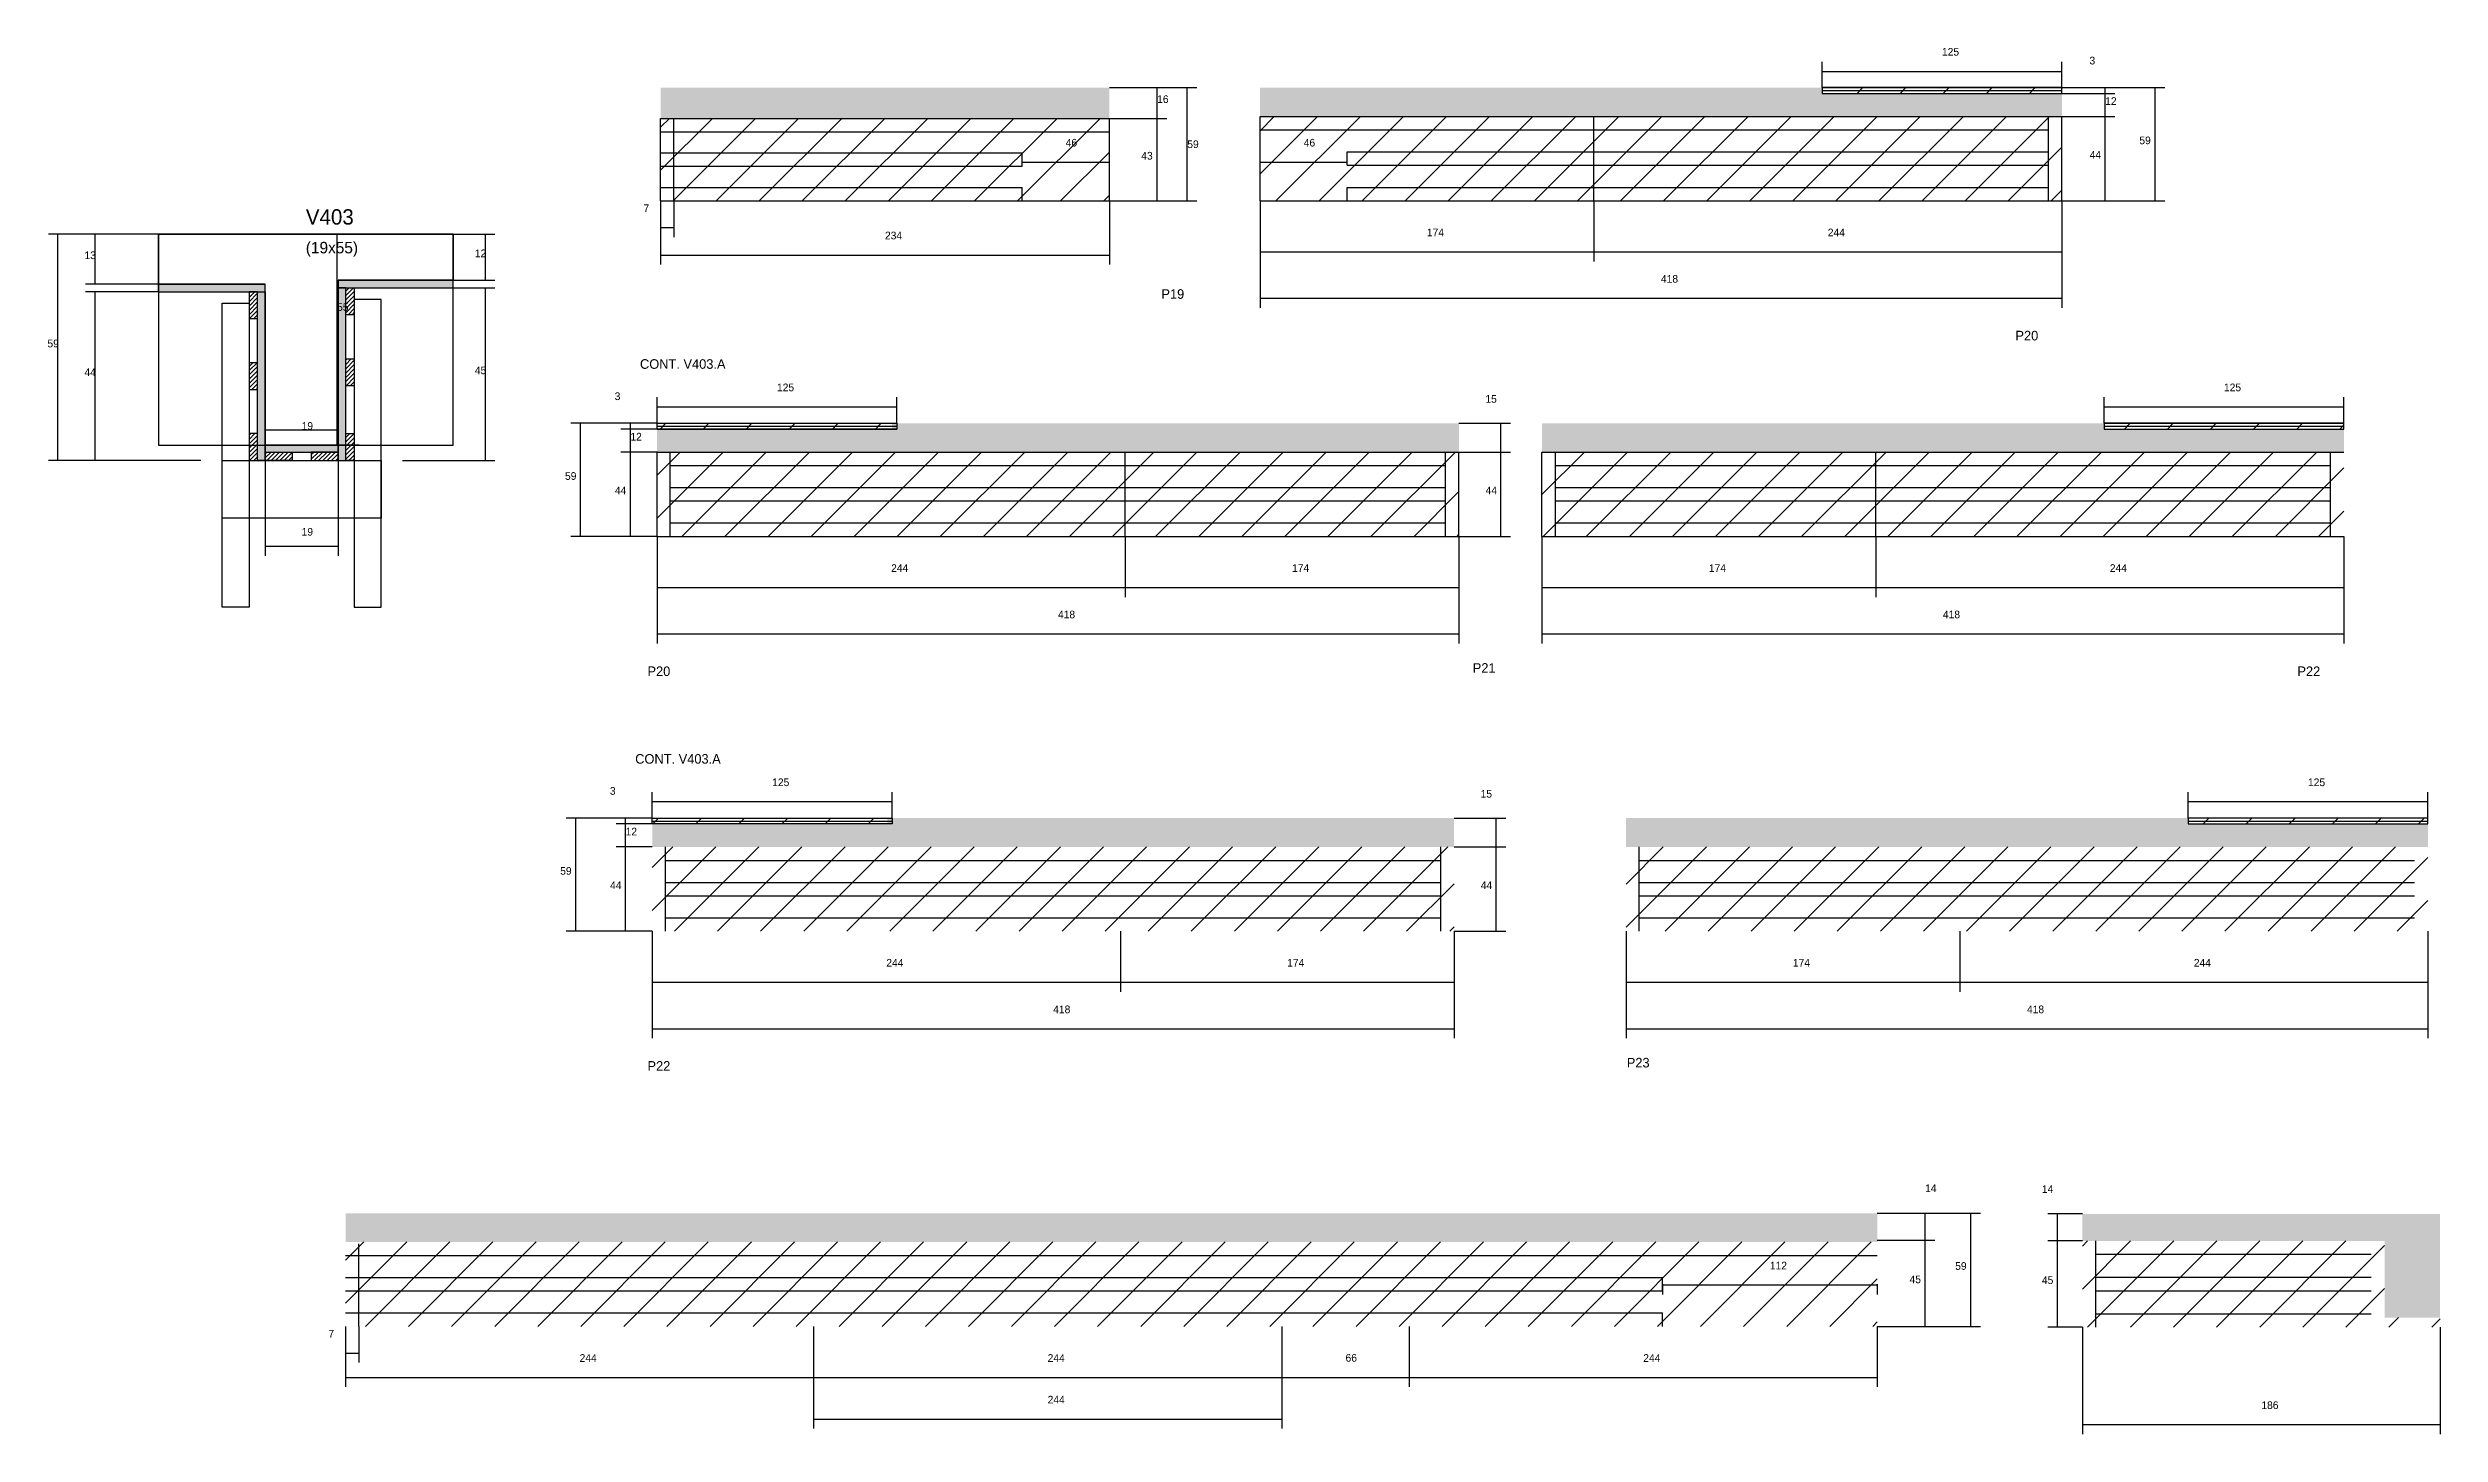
# Model space of a CAD drawing. Header units: metres. Extents: x 4852 to 7616, y 4468 to 5837.
# Drawn here: x 6369 to 7616, y 5109 to 5832 of the extents above; entities that cross this region are included whole.
import ezdxf

# ---------------------------------------------------------------- set-up
doc = ezdxf.new("R2010")
doc.units = ezdxf.units.M
for name, color, linetype in [('CONCRETO', 251, 'Continuous'), ('COTA', 4, 'Continuous'), ('Cota Seção (2x)', 4, 'Continuous'), ('Hachura', 253, 'Continuous'), ('Madeira', 126, 'Continuous'), ('NOMENCLATURA', 7, 'Continuous'), ('Painéis', 200, 'Continuous'), ('REAPROVEITAMENTO', 251, 'Continuous'), ('SARR_2.2x7', 40, 'Continuous'), ('SARR_3.5x7', 81, 'Continuous'), ('SARR_EDITAR', 141, 'Continuous'), ('Texto Seção', 7, 'Continuous')]:
    doc.layers.add(name, color=color, linetype=linetype)

msp = doc.modelspace()

# ---------------------------------------------------------------- texts
at = {"layer": 'COTA'}
for s, p in [('125', (7356.8, 5828.1)), ('3', (7433.7, 5823.5)), ('16', (6947.7, 5803.4)), ('12', (7441.9, 5802.4)), ('46', (6900, 5780.7)), ('43', (6939.4, 5773.9)), ('59', (6963.4, 5779.9)), ('46', (7024.1, 5780.7)), ('44', (7433.8, 5774.4)), ('59', (7459.7, 5781.9)), ('7', (6679.9, 5746.5)), ('174', (7088.3, 5733.9)), ('244', (7297.3, 5733.9)), ('13', (6388.5, 5722)), ('12', (6592, 5723)), ('234', (6805.8, 5732.3)), ('418', (7210.3, 5709.7)), ('59', (6369.2, 5676)), ('44', (6388.5, 5661)), ('45', (6592, 5662)), ('3', (6664.9, 5648.5)), ('125', (6749.5, 5653.1)), ('15', (7118.8, 5647.1)), ('125', (7503.8, 5653.1)), ('12', (6673.1, 5627.4)), ('59', (6639, 5606.9)), ('44', (6665, 5599.4)), ('44', (7118.9, 5599.4)), ('19', (6501.7, 5577.8)), ('244', (6809, 5558.9)), ('174', (7018, 5558.9)), ('174', (7235.3, 5558.9)), ('244', (7444.3, 5558.9)), ('418', (6896, 5534.7)), ('418', (7357.3, 5534.7)), ('125', (6747, 5447.2)), ('125', (7547.6, 5447.2)), ('3', (6662.4, 5442.7)), ('15', (7116.3, 5441.2)), ('12', (6670.6, 5421.5)), ('59', (6636.5, 5401)), ('44', (6662.5, 5393.5)), ('44', (7116.4, 5393.5)), ('244', (6806.5, 5353.1)), ('174', (7015.5, 5353.1)), ('174', (7279.1, 5353.1)), ('244', (7488.1, 5353.1)), ('418', (6893.5, 5328.8)), ('418', (7401.1, 5328.8)), ('14', (7348, 5235.5)), ('14', (7408.9, 5235.1)), ('112', (7267.1, 5195.2)), ('45', (7339.9, 5188)), ('59', (7363.7, 5195)), ('45', (7408.9, 5187.6)), ('7', (6515.7, 5159.7)), ('244', (6646.6, 5147)), ('244', (6890.6, 5147)), ('66', (7045.9, 5147.1)), ('244', (7201.1, 5147)), ('244', (6890.6, 5125.3)), ('186', (7523.3, 5122.4))]:
    msp.add_text(s, height=4, dxfattribs=at).set_placement(p)
at = {"layer": 'Cota Seção (2x)'}
for s, p in [('55', (6520.2, 5695)), ('19', (6501.7, 5633))]:
    msp.add_text(s, height=4, dxfattribs=at).set_placement(p)
at = {"layer": 'NOMENCLATURA'}
for s, p in [('P19', (6949.9, 5701.3)), ('P20', (7395.1, 5679.6)), ('P20', (6682, 5504.6)), ('P21', (7112.2, 5506.3)), ('P22', (7542.1, 5504.6)), ('P22', (6682, 5298.8)), ('P23', (7192.5, 5300.5))]:
    msp.add_text(s, height=5, dxfattribs=at).set_placement(p)
at = {"layer": 'Texto Seção'}
for s, height, p in [('V403', 8, (6503.9, 5740)), ('(19x55)', 6, (6503.9, 5725)), ('CONT. V403.A', 5, (6678.1, 5664.8)), ('CONT. V403.A', 5, (6675.6, 5458.9))]:
    msp.add_text(s, height=height, dxfattribs=at).set_placement(p)

# ---------------------------------------------------------------- hatches: boundary and pattern name
at = {"layer": 'COTA'}
h = msp.add_hatch(dxfattribs=at)
h.set_pattern_fill('AR-CONC', scale=0.03)
h.paths.add_polyline_path([(6922.8, 5795.4), (6922.8, 5811.4), (6922.8, 5811.4), (6688.8, 5811.4), (6688.8, 5811.4), (6688.8, 5795.4), (6688.8, 5795.4), (6922.8, 5795.4)])
h = msp.add_hatch(dxfattribs=at)
h.set_pattern_fill('AR-CONC', scale=0.03)
h.paths.add_polyline_path([(7001.3, 5811.4), (7001.3, 5796.4), (7001.3, 5796.4), (7419.3, 5796.4), (7419.3, 5796.4), (7419.3, 5808.4), (7419.3, 5808.4), (7294.3, 5808.4), (7294.3, 5808.4), (7294.3, 5811.4), (7294.3, 5811.4), (7001.3, 5811.4)])
h = msp.add_hatch(dxfattribs=at)
h.set_pattern_fill('AR-CONC', scale=0.03)
h.paths.add_polyline_path([(7105, 5621.4), (7105, 5636.4), (7105, 5636.4), (6809.5, 5636.4), (6809.5, 5636.4), (6809.5, 5633.4), (6809.5, 5633.4), (6687, 5633.4), (6687, 5633.4), (6687, 5621.4), (6687, 5621.4), (7105, 5621.4)])
h = msp.add_hatch(dxfattribs=at)
h.set_pattern_fill('AR-CONC', scale=0.03)
h.paths.add_polyline_path([(7148.3, 5636.4), (7148.3, 5621.4), (7148.3, 5621.4), (7566.3, 5621.4), (7566.3, 5621.4), (7566.3, 5633.4), (7566.3, 5633.4), (7441.3, 5633.4), (7441.3, 5633.4), (7441.3, 5636.4), (7441.3, 5636.4), (7148.3, 5636.4)])
h = msp.add_hatch(dxfattribs=at)
h.set_pattern_fill('AR-CONC', scale=0.03)
h.paths.add_polyline_path([(7102.5, 5415.5), (7102.5, 5430.5), (7102.5, 5430.5), (6807, 5430.5), (6807, 5430.5), (6807, 5427.5), (6807, 5427.5), (6684.5, 5427.5), (6684.5, 5427.5), (6684.5, 5415.5), (6684.5, 5415.5), (7102.5, 5415.5)])
h = msp.add_hatch(dxfattribs=at)
h.set_pattern_fill('AR-CONC', scale=0.03)
h.paths.add_polyline_path([(7192.1, 5430.5), (7192.1, 5415.5), (7192.1, 5415.5), (7610.1, 5415.5), (7610.1, 5415.5), (7610.1, 5427.5), (7610.1, 5427.5), (7485.1, 5427.5), (7485.1, 5427.5), (7485.1, 5430.5), (7485.1, 5430.5), (7192.1, 5430.5)])
h = msp.add_hatch(dxfattribs=at)
h.set_pattern_fill('AR-CONC', scale=0.03)
h.paths.add_polyline_path([(7323.1, 5209.5), (7323.1, 5224.5), (7323.1, 5224.5), (6524.6, 5224.5), (6524.6, 5224.5), (6524.6, 5209.5), (6524.6, 5209.5), (7323.1, 5209.5)])
h = msp.add_hatch(dxfattribs=at)
h.set_pattern_fill('AR-CONC', scale=0.03)
h.paths.add_polyline_path([(7430, 5224.1), (7430, 5210.1), (7430, 5210.1), (7587.5, 5210.1), (7587.5, 5210.1), (7587.5, 5170.1), (7587.5, 5170.1), (7616.5, 5170.1), (7616.5, 5170.1), (7616.5, 5224.1), (7616.5, 5224.1), (7430, 5224.1)])
at = {"layer": 'Hachura'}
h = msp.add_hatch(color=8, dxfattribs=at)
h.dxf.hatch_style = 1
h.paths.add_polyline_path([(6482.7, 5705), (6482.7, 5709), (6482.7, 5709), (6427.1, 5709), (6427.1, 5709), (6427.1, 5705), (6427.1, 5705), (6482.7, 5705)])
h = msp.add_hatch(dxfattribs=at)
h.set_pattern_fill('ANSI31', scale=0.5)
h.paths.add_polyline_path([(6474.3, 5691), (6478.7, 5691), (6478.7, 5691), (6478.7, 5705), (6478.7, 5705), (6474.3, 5705), (6474.3, 5705), (6474.3, 5691)])
h = msp.add_hatch(color=8, dxfattribs=at)
h.dxf.hatch_style = 1
h.paths.add_polyline_path([(6478.7, 5705), (6482.7, 5705), (6482.7, 5705), (6482.7, 5617), (6482.7, 5617), (6478.7, 5617), (6478.7, 5617), (6478.7, 5705)])
h = msp.add_hatch(color=8, dxfattribs=at)
h.dxf.hatch_style = 1
h.paths.add_polyline_path([(6580.7, 5707), (6580.7, 5711), (6580.7, 5711), (6520.7, 5711), (6520.7, 5711), (6520.7, 5707), (6520.7, 5707), (6580.7, 5707)])
h = msp.add_hatch(color=8, dxfattribs=at)
h.dxf.hatch_style = 1
h.paths.add_polyline_path([(6524.7, 5707), (6520.7, 5707), (6520.7, 5707), (6520.7, 5617), (6520.7, 5617), (6524.7, 5617), (6524.7, 5617), (6524.7, 5707)])
h = msp.add_hatch(dxfattribs=at)
h.set_pattern_fill('ANSI31', scale=0.5)
h.paths.add_polyline_path([(6529.1, 5693), (6524.7, 5693), (6524.7, 5693), (6524.7, 5707), (6524.7, 5707), (6529.1, 5707), (6529.1, 5707), (6529.1, 5693)])
h = msp.add_hatch(dxfattribs=at)
h.set_pattern_fill('ANSI31', scale=0.5)
h.paths.add_polyline_path([(6474.3, 5654), (6478.7, 5654), (6478.7, 5654), (6478.7, 5668), (6478.7, 5668), (6474.3, 5668), (6474.3, 5668), (6474.3, 5654)])
h = msp.add_hatch(dxfattribs=at)
h.set_pattern_fill('ANSI31', scale=0.5)
h.paths.add_polyline_path([(6529.1, 5656), (6524.7, 5656), (6524.7, 5656), (6524.7, 5670), (6524.7, 5670), (6529.1, 5670), (6529.1, 5670), (6529.1, 5656)])
h = msp.add_hatch(dxfattribs=at)
h.set_pattern_fill('ANSI31', scale=0.5)
h.paths.add_polyline_path([(6474.3, 5617), (6478.7, 5617), (6478.7, 5617), (6478.7, 5631), (6478.7, 5631), (6474.3, 5631), (6474.3, 5631), (6474.3, 5617)])
h = msp.add_hatch(color=8, dxfattribs=at)
h.dxf.hatch_style = 1
h.paths.add_polyline_path([(6520.7, 5621.4), (6520.7, 5625), (6520.7, 5625), (6482.7, 5625), (6482.7, 5625), (6482.7, 5621.4), (6482.7, 5621.4), (6520.7, 5621.4)])
h = msp.add_hatch(dxfattribs=at)
h.set_pattern_fill('ANSI31', scale=0.5)
h.paths.add_polyline_path([(6529.1, 5617), (6524.7, 5617), (6524.7, 5617), (6524.7, 5631), (6524.7, 5631), (6529.1, 5631), (6529.1, 5631), (6529.1, 5617)])
h = msp.add_hatch(dxfattribs=at)
h.set_pattern_fill('ANSI31', scale=0.5)
h.paths.add_polyline_path([(6482.7, 5617), (6482.7, 5621.4), (6482.7, 5621.4), (6496.7, 5621.4), (6496.7, 5621.4), (6496.7, 5617), (6496.7, 5617), (6482.7, 5617)])
h = msp.add_hatch(dxfattribs=at)
h.set_pattern_fill('ANSI31', scale=0.5)
h.paths.add_polyline_path([(6520.7, 5617), (6520.7, 5621.4), (6520.7, 5621.4), (6506.7, 5621.4), (6506.7, 5621.4), (6506.7, 5617), (6506.7, 5617), (6520.7, 5617)])
at = {"layer": 'REAPROVEITAMENTO'}
h = msp.add_hatch(dxfattribs=at)
h.set_pattern_fill('ANSI31', scale=5)
h.paths.add_polyline_path([(7294.3, 5808.4), (7294.3, 5811.4), (7294.3, 5811.4), (7419.3, 5811.4), (7419.3, 5811.4), (7419.3, 5808.4), (7419.3, 5808.4), (7294.3, 5808.4)])
h = msp.add_hatch(dxfattribs=at)
h.set_pattern_fill('ANSI31', scale=5)
h.paths.add_polyline_path([(6688.8, 5752.4), (6922.8, 5752.4), (6922.8, 5752.4), (6922.8, 5795.4), (6922.8, 5795.4), (6688.8, 5795.4), (6688.8, 5795.4), (6688.8, 5752.4)])
h = msp.add_hatch(dxfattribs=at)
h.set_pattern_fill('ANSI31', scale=5)
h.paths.add_polyline_path([(7001.3, 5796.4), (7001.3, 5752.4), (7001.3, 5752.4), (7419.3, 5752.4), (7419.3, 5752.4), (7419.3, 5796.4), (7419.3, 5796.4), (7001.3, 5796.4)])
h = msp.add_hatch(dxfattribs=at)
h.set_pattern_fill('ANSI31', scale=5)
h.paths.add_polyline_path([(6687, 5633.4), (6687, 5636.4), (6687, 5636.4), (6812, 5636.4), (6812, 5636.4), (6812, 5633.4), (6812, 5633.4), (6687, 5633.4)])
h = msp.add_hatch(dxfattribs=at)
h.set_pattern_fill('ANSI31', scale=5)
h.paths.add_polyline_path([(7441.3, 5633.4), (7441.3, 5636.4), (7441.3, 5636.4), (7566.3, 5636.4), (7566.3, 5636.4), (7566.3, 5633.4), (7566.3, 5633.4), (7441.3, 5633.4)])
h = msp.add_hatch(dxfattribs=at)
h.set_pattern_fill('ANSI31', scale=5)
h.paths.add_polyline_path([(6687, 5621.4), (6687, 5577.4), (6687, 5577.4), (7105, 5577.4), (7105, 5577.4), (7105, 5621.4), (7105, 5621.4), (6687, 5621.4)])
h = msp.add_hatch(dxfattribs=at)
h.set_pattern_fill('ANSI31', scale=5)
h.paths.add_polyline_path([(7148.3, 5621.4), (7148.3, 5577.4), (7148.3, 5577.4), (7566.3, 5577.4), (7566.3, 5577.4), (7566.3, 5621.4), (7566.3, 5621.4), (7148.3, 5621.4)])
h = msp.add_hatch(dxfattribs=at)
h.set_pattern_fill('ANSI31', scale=5)
h.paths.add_polyline_path([(6684.5, 5427.5), (6684.5, 5430.5), (6684.5, 5430.5), (6809.5, 5430.5), (6809.5, 5430.5), (6809.5, 5427.5), (6809.5, 5427.5), (6684.5, 5427.5)])
h = msp.add_hatch(dxfattribs=at)
h.set_pattern_fill('ANSI31', scale=5)
h.paths.add_polyline_path([(7485.1, 5427.5), (7485.1, 5430.5), (7485.1, 5430.5), (7610.1, 5430.5), (7610.1, 5430.5), (7610.1, 5427.5), (7610.1, 5427.5), (7485.1, 5427.5)])
h = msp.add_hatch(dxfattribs=at)
h.set_pattern_fill('ANSI31', scale=5)
h.paths.add_polyline_path([(7102.5, 5371.5), (7102.5, 5415.5), (7102.5, 5415.5), (6684.5, 5415.5), (6684.5, 5415.5), (6684.5, 5371.5), (6684.5, 5371.5), (7102.5, 5371.5)])
h = msp.add_hatch(dxfattribs=at)
h.set_pattern_fill('ANSI31', scale=5)
h.paths.add_polyline_path([(7192.1, 5415.5), (7192.1, 5371.5), (7192.1, 5371.5), (7610.1, 5371.5), (7610.1, 5371.5), (7610.1, 5415.5), (7610.1, 5415.5), (7192.1, 5415.5)])
h = msp.add_hatch(dxfattribs=at)
h.set_pattern_fill('ANSI31', scale=5)
h.paths.add_polyline_path([(6524.6, 5209.5), (6524.6, 5165.5), (6524.6, 5165.5), (7323.1, 5165.5), (7323.1, 5165.5), (7323.1, 5209.5), (7323.1, 5209.5), (6524.6, 5209.5)])
h = msp.add_hatch(dxfattribs=at)
h.set_pattern_fill('ANSI31', scale=5)
h.paths.add_polyline_path([(7587.5, 5170.1), (7587.5, 5210.1), (7587.5, 5210.1), (7430, 5210.1), (7430, 5210.1), (7430, 5165.1), (7430, 5165.1), (7616.5, 5165.1), (7616.5, 5165.1), (7616.5, 5170.1), (7616.5, 5170.1), (7587.5, 5170.1)])

# ---------------------------------------------------------------- linework, layer by layer
at = {"layer": 'CONCRETO'}
for points in [[(6427.1, 5709), (6427.1, 5735), (6580.7, 5735), (6580.7, 5711), (6520.7, 5711), (6520.7, 5625), (6482.7, 5625), (6482.7, 5709)], [(6427.1, 5625), (6580.7, 5625), (6580.7, 5735), (6427.1, 5735)]]:
    msp.add_lwpolyline(points, close=True, dxfattribs=at)
at = {"layer": 'COTA'}
for p, q in [((7294.3, 5811.4), (7294.3, 5824.9)), ((7419.3, 5811.4), (7419.3, 5824.9)), ((7294.3, 5819.9), (7419.3, 5819.9)), ((6922.8, 5811.4), (6952.7, 5811.4)), ((6922.8, 5811.4), (6968.4, 5811.4)), ((6947.7, 5795.4), (6947.7, 5811.4)), ((6963.4, 5752.4), (6963.4, 5811.4)), ((7419.3, 5811.4), (7446.9, 5811.4)), ((7419.3, 5811.4), (7472.9, 5811.4)), ((7419.3, 5808.4), (7446.9, 5808.4)), ((7419.3, 5808.4), (7446.9, 5808.4)), ((7441.9, 5808.4), (7441.9, 5811.4)), ((7441.9, 5796.4), (7441.9, 5808.4)), ((7467.9, 5752.4), (7467.9, 5811.4)), ((6922.8, 5795.4), (6952.7, 5795.4)), ((6922.8, 5795.4), (6952.7, 5795.4)), ((6947.7, 5752.4), (6947.7, 5795.4)), ((7419.3, 5796.4), (7446.9, 5796.4)), ((7419.3, 5796.4), (7446.9, 5796.4)), ((7441.9, 5752.4), (7441.9, 5796.4)), ((6877.3, 5771.7), (6877.3, 5777.6)), ((6922.8, 5771.7), (6922.8, 5777.6)), ((7001.3, 5771.7), (7001.3, 5777.6)), ((7046.8, 5771.7), (7046.8, 5777.6)), ((6877.3, 5772.6), (6922.8, 5772.6)), ((7001.3, 5772.6), (7046.8, 5772.6)), ((6688.7, 5752.4), (6688.7, 5733.5)), ((6688.8, 5752.4), (6688.8, 5719.1)), ((6695.7, 5752.4), (6695.7, 5733.5)), ((6922.8, 5752.4), (6922.8, 5719.1)), ((6922.8, 5752.4), (6952.7, 5752.4)), ((6922.8, 5752.4), (6968.4, 5752.4)), ((7001.3, 5752.4), (7001.3, 5720.8)), ((7001.3, 5752.4), (7001.3, 5696.6)), ((7175.3, 5752.4), (7175.3, 5720.8)), ((7175.3, 5752.4), (7175.3, 5720.8)), ((7419.3, 5752.4), (7419.3, 5720.8)), ((7419.3, 5752.4), (7419.3, 5696.6)), ((7419.3, 5752.4), (7446.9, 5752.4)), ((7419.3, 5752.4), (7472.9, 5752.4)), ((6688.7, 5738.5), (6695.7, 5738.5)), ((6427.1, 5735), (6369.7, 5735)), ((6374.7, 5617), (6374.7, 5735)), ((6427.1, 5735), (6389, 5735)), ((6394, 5709), (6394, 5735)), ((6580.7, 5735), (6602.5, 5735)), ((6597.5, 5711), (6597.5, 5735)), ((7001.3, 5725.8), (7175.3, 5725.8)), ((7175.3, 5725.8), (7419.3, 5725.8)), ((6688.8, 5724.1), (6922.8, 5724.1)), ((6427.1, 5709), (6389, 5709)), ((6427.1, 5705), (6389, 5705)), ((6394, 5617), (6394, 5705)), ((6580.7, 5711), (6602.5, 5711)), ((6580.7, 5707), (6602.5, 5707)), ((6597.5, 5617), (6597.5, 5707)), ((7001.3, 5701.6), (7419.3, 5701.6)), ((6687, 5636.4), (6687, 5650)), ((6812, 5636.4), (6812, 5650)), ((7441.3, 5636.4), (7441.3, 5650)), ((7566.3, 5636.4), (7566.3, 5650)), ((6687, 5645), (6812, 5645)), ((7441.3, 5645), (7566.3, 5645)), ((6687, 5636.4), (6642.1, 5636.4)), ((6647.1, 5577.4), (6647.1, 5636.4)), ((6687, 5636.4), (6668.1, 5636.4)), ((6687, 5633.4), (6668.1, 5633.4)), ((6687, 5633.4), (6668.1, 5633.4)), ((6673.1, 5633.4), (6673.1, 5636.4)), ((6673.1, 5621.4), (6673.1, 5633.4)), ((7105, 5636.4), (7131.9, 5636.4)), ((7126.9, 5621.4), (7126.9, 5636.4)), ((6449.1, 5617), (6369.7, 5617)), ((6449.1, 5617), (6389, 5617)), ((6482.7, 5617), (6482.7, 5567.3)), ((6520.7, 5617), (6520.7, 5567.3)), ((6554.3, 5617), (6602.5, 5617)), ((6687, 5621.4), (6668.1, 5621.4)), ((6687, 5621.4), (6668.1, 5621.4)), ((6673.1, 5577.4), (6673.1, 5621.4)), ((7105, 5621.4), (7131.9, 5621.4)), ((7105, 5621.4), (7131.9, 5621.4)), ((7126.9, 5577.4), (7126.9, 5621.4)), ((6687, 5577.4), (6642.1, 5577.4)), ((6687, 5577.4), (6668.1, 5577.4)), ((6687, 5577.4), (6687, 5545.8)), ((6687, 5577.4), (6687, 5521.6)), ((6931, 5577.4), (6931, 5545.8)), ((6931, 5577.4), (6931, 5545.8)), ((7105, 5577.4), (7105, 5545.8)), ((7105, 5577.4), (7105, 5521.6)), ((7105, 5577.4), (7131.9, 5577.4)), ((7148.3, 5577.4), (7148.3, 5545.8)), ((7148.3, 5577.4), (7148.3, 5521.6)), ((7322.3, 5577.4), (7322.3, 5545.8)), ((7322.3, 5577.4), (7322.3, 5545.8)), ((7566.3, 5577.4), (7566.3, 5545.8)), ((7566.3, 5577.4), (7566.3, 5521.6)), ((6482.7, 5572.3), (6520.7, 5572.3)), ((6687, 5550.8), (6931, 5550.8)), ((6931, 5550.8), (7105, 5550.8)), ((7148.3, 5550.8), (7322.3, 5550.8)), ((7322.3, 5550.8), (7566.3, 5550.8)), ((6687, 5526.6), (7105, 5526.6)), ((7148.3, 5526.6), (7566.3, 5526.6)), ((6684.5, 5430.5), (6684.5, 5444.1)), ((6684.5, 5439.1), (6809.5, 5439.1)), ((6809.5, 5430.5), (6809.5, 5444.1)), ((7485.1, 5430.5), (7485.1, 5444.1)), ((7485.1, 5439.1), (7610.1, 5439.1)), ((7610.1, 5430.5), (7610.1, 5444.1)), ((6684.5, 5430.5), (6639.6, 5430.5)), ((6644.6, 5371.5), (6644.6, 5430.5)), ((6684.5, 5430.5), (6665.6, 5430.5)), ((6684.5, 5427.5), (6665.6, 5427.5)), ((6684.5, 5427.5), (6665.6, 5427.5)), ((6670.6, 5427.5), (6670.6, 5430.5)), ((6670.6, 5415.5), (6670.6, 5427.5)), ((7102.5, 5430.5), (7129.4, 5430.5)), ((7124.4, 5415.5), (7124.4, 5430.5)), ((6684.5, 5415.5), (6665.6, 5415.5)), ((6684.5, 5415.5), (6665.6, 5415.5)), ((6670.6, 5371.5), (6670.6, 5415.5)), ((7102.5, 5415.5), (7129.4, 5415.5)), ((7102.5, 5415.5), (7129.4, 5415.5)), ((7124.4, 5371.5), (7124.4, 5415.5)), ((6684.5, 5371.5), (6639.6, 5371.5)), ((6684.5, 5371.5), (6665.6, 5371.5)), ((6684.5, 5371.5), (6684.5, 5340)), ((6684.5, 5371.5), (6684.5, 5315.7)), ((6928.5, 5371.5), (6928.5, 5340)), ((6928.5, 5371.5), (6928.5, 5340)), ((7102.5, 5371.5), (7102.5, 5340)), ((7102.5, 5371.5), (7102.5, 5315.7)), ((7102.5, 5371.5), (7129.4, 5371.5)), ((7192.1, 5371.5), (7192.1, 5340)), ((7192.1, 5371.5), (7192.1, 5315.7)), ((7366.1, 5371.5), (7366.1, 5340)), ((7366.1, 5371.5), (7366.1, 5340)), ((7610.1, 5371.5), (7610.1, 5340)), ((7610.1, 5371.5), (7610.1, 5315.7)), ((6684.5, 5345), (6928.5, 5345)), ((6928.5, 5345), (7102.5, 5345)), ((7192.1, 5345), (7366.1, 5345)), ((7366.1, 5345), (7610.1, 5345)), ((6684.5, 5320.7), (7102.5, 5320.7)), ((7192.1, 5320.7), (7610.1, 5320.7)), ((7323.1, 5224.5), (7353, 5224.5)), ((7323.1, 5224.5), (7376.9, 5224.5)), ((7348, 5210.5), (7348, 5224.5)), ((7371.9, 5165.5), (7371.9, 5224.5)), ((7430, 5224.1), (7412, 5224.1)), ((7417, 5210.1), (7417, 5224.1)), ((7323.1, 5210.5), (7353, 5210.5)), ((7323.1, 5210.5), (7353, 5210.5)), ((7348, 5165.5), (7348, 5210.5)), ((7430, 5210.1), (7412, 5210.1)), ((7430, 5210.1), (7412, 5210.1)), ((7417, 5165.1), (7417, 5210.1)), ((7211.1, 5187.5), (7211.1, 5182.1)), ((7211.1, 5187.1), (7323.1, 5187.1)), ((7323.1, 5187.5), (7323.1, 5182.1)), ((6524.6, 5165.5), (6524.6, 5133.9)), ((6524.6, 5165.5), (6524.6, 5146.6)), ((6531.6, 5165.5), (6531.6, 5146.6)), ((6768.6, 5165.5), (6768.6, 5133.9)), ((6768.6, 5165.5), (6768.6, 5112.2)), ((6768.6, 5165.5), (6768.6, 5133.9)), ((7012.6, 5165.5), (7012.6, 5112.2)), ((7012.6, 5165.5), (7012.6, 5133.9)), ((7012.6, 5165.5), (7012.6, 5133.9)), ((7079.1, 5165.5), (7079.1, 5133.9)), ((7079.1, 5165.5), (7079.1, 5133.9)), ((7323.1, 5165.5), (7323.1, 5133.9)), ((7323.1, 5165.5), (7353, 5165.5)), ((7323.1, 5165.5), (7376.9, 5165.5)), ((7430, 5165.1), (7412, 5165.1)), ((7430, 5165.1), (7430, 5109.3)), ((7616.5, 5165.1), (7616.5, 5109.3)), ((6524.6, 5151.6), (6531.6, 5151.6)), ((6524.6, 5138.9), (6768.6, 5138.9)), ((6768.6, 5138.9), (7012.6, 5138.9)), ((7012.6, 5138.9), (7079.1, 5138.9)), ((7079.1, 5138.9), (7323.1, 5138.9)), ((6768.6, 5117.2), (7012.6, 5117.2)), ((7430, 5114.3), (7616.5, 5114.3))]:
    msp.add_line(p, q, dxfattribs=at)
at = {"layer": 'Cota Seção (2x)'}
for p, q in [((6531.7, 5735), (6515.2, 5735)), ((6520.2, 5625), (6520.2, 5735)), ((6482.7, 5617), (6482.7, 5638)), ((6520.7, 5617), (6520.7, 5638)), ((6482.7, 5633), (6520.7, 5633)), ((6531.7, 5625), (6515.2, 5625))]:
    msp.add_line(p, q, dxfattribs=at)
at = {"layer": 'Madeira'}
for points in [[(6474.3, 5691), (6478.7, 5691), (6478.7, 5705), (6474.3, 5705)], [(6529.1, 5693), (6524.7, 5693), (6524.7, 5707), (6529.1, 5707)], [(6474.3, 5654), (6478.7, 5654), (6478.7, 5668), (6474.3, 5668)], [(6529.1, 5656), (6524.7, 5656), (6524.7, 5670), (6529.1, 5670)], [(6474.3, 5617), (6478.7, 5617), (6478.7, 5631), (6474.3, 5631)], [(6529.1, 5617), (6524.7, 5617), (6524.7, 5631), (6529.1, 5631)], [(6482.7, 5617), (6482.7, 5621.4), (6496.7, 5621.4), (6496.7, 5617)], [(6520.7, 5617), (6520.7, 5621.4), (6506.7, 5621.4), (6506.7, 5617)]]:
    msp.add_lwpolyline(points, close=True, dxfattribs=at)
at = {"layer": 'Painéis'}
for p, q in [((7294.3, 5811.4), (7419.3, 5811.4)), ((7294.3, 5808.4), (7419.3, 5808.4)), ((6688.8, 5795.4), (6922.8, 5795.4)), ((6688.8, 5752.4), (6688.8, 5795.4)), ((6922.8, 5752.4), (6922.8, 5795.4)), ((7001.3, 5796.4), (7419.3, 5796.4)), ((7001.3, 5752.4), (7001.3, 5796.4)), ((7175.3, 5752.4), (7175.3, 5796.4)), ((7419.3, 5752.4), (7419.3, 5796.4)), ((6688.8, 5752.4), (6922.8, 5752.4)), ((7001.3, 5752.4), (7419.3, 5752.4)), ((6427.1, 5709), (6482.7, 5709)), ((6427.1, 5705), (6427.1, 5709)), ((6482.7, 5705), (6482.7, 5709)), ((6482.7, 5617), (6482.7, 5705)), ((6520.7, 5711), (6580.7, 5711)), ((6520.7, 5707), (6520.7, 5711)), ((6520.7, 5617), (6520.7, 5707)), ((6580.7, 5707), (6580.7, 5711)), ((6482.7, 5625), (6520.7, 5625)), ((6482.7, 5621.4), (6482.7, 5625)), ((6520.7, 5621.4), (6520.7, 5625)), ((6687, 5636.4), (6812, 5636.4)), ((6687, 5633.4), (6812, 5633.4)), ((7441.3, 5636.4), (7566.3, 5636.4)), ((7441.3, 5633.4), (7566.3, 5633.4)), ((6687, 5621.4), (7105, 5621.4)), ((6687, 5577.4), (6687, 5621.4)), ((6931, 5577.4), (6931, 5621.4)), ((7105, 5577.4), (7105, 5621.4)), ((7148.3, 5621.4), (7566.3, 5621.4)), ((7148.3, 5577.4), (7148.3, 5621.4)), ((7322.3, 5577.4), (7322.3, 5621.4)), ((6687, 5577.4), (7105, 5577.4)), ((7148.3, 5577.4), (7566.3, 5577.4))]:
    msp.add_line(p, q, dxfattribs=at)
for points in [[(7419.3, 5811.4), (7294.3, 5811.4), (7294.3, 5808.4), (7419.3, 5808.4)], [(6482.7, 5705), (6482.7, 5709), (6427.1, 5709), (6427.1, 5705)], [(6478.7, 5705), (6482.7, 5705), (6482.7, 5617), (6478.7, 5617)], [(6580.7, 5707), (6580.7, 5711), (6520.7, 5711), (6520.7, 5707)], [(6524.7, 5707), (6520.7, 5707), (6520.7, 5617), (6524.7, 5617)], [(6520.7, 5621.4), (6520.7, 5625), (6482.7, 5625), (6482.7, 5621.4)], [(6687, 5636.4), (6812, 5636.4), (6812, 5633.4), (6687, 5633.4)], [(7566.3, 5636.4), (7441.3, 5636.4), (7441.3, 5633.4), (7566.3, 5633.4)], [(6684.5, 5430.5), (6809.5, 5430.5), (6809.5, 5427.5), (6684.5, 5427.5)], [(7610.1, 5430.5), (7485.1, 5430.5), (7485.1, 5427.5), (7610.1, 5427.5)]]:
    msp.add_lwpolyline(points, close=True, dxfattribs=at)
at = {"layer": 'SARR_2.2x7'}
for p, q in [((6688.8, 5788.4), (6922.8, 5788.4)), ((6695.7, 5752.4), (6695.7, 5795.4)), ((7001.3, 5789.4), (7175.3, 5789.4)), ((7175.3, 5789.4), (7412.4, 5789.4)), ((7412.4, 5752.4), (7412.4, 5796.4)), ((6688.8, 5777.4), (6877.3, 5777.4)), ((6877.3, 5770.4), (6877.3, 5777.4)), ((7046.8, 5777.9), (7175.3, 5777.9)), ((7046.8, 5770.9), (7046.8, 5777.9)), ((7175.3, 5777.9), (7412.4, 5777.9)), ((6688.8, 5770.4), (6877.3, 5770.4)), ((7046.8, 5770.9), (7175.3, 5770.9)), ((7175.3, 5770.9), (7412.4, 5770.9)), ((6688.8, 5759.4), (6877.3, 5759.4)), ((6877.3, 5752.4), (6877.3, 5759.4)), ((7046.8, 5759.4), (7175.3, 5759.4)), ((7046.8, 5752.4), (7046.8, 5759.4)), ((7175.3, 5759.4), (7412.4, 5759.4)), ((6693.9, 5577.4), (6693.9, 5621.4)), ((6693.9, 5614.4), (6931, 5614.4)), ((6931, 5614.4), (7098, 5614.4)), ((7098, 5577.4), (7098, 5621.4)), ((7155.3, 5577.4), (7155.3, 5621.4)), ((7155.3, 5614.4), (7322.3, 5614.4)), ((7322.3, 5614.4), (7559.4, 5614.4)), ((7559.4, 5577.4), (7559.4, 5621.4)), ((6693.9, 5602.9), (6931, 5602.9)), ((6931, 5602.9), (7098, 5602.9)), ((7155.3, 5602.9), (7322.3, 5602.9)), ((7322.3, 5602.9), (7559.4, 5602.9)), ((6693.9, 5595.9), (6931, 5595.9)), ((6931, 5595.9), (7098, 5595.9)), ((7155.3, 5595.9), (7322.3, 5595.9)), ((7322.3, 5595.9), (7559.4, 5595.9)), ((6693.9, 5584.4), (6931, 5584.4)), ((6931, 5584.4), (7098, 5584.4)), ((7155.3, 5584.4), (7322.3, 5584.4)), ((7322.3, 5584.4), (7559.4, 5584.4)), ((6691.4, 5371.5), (6691.4, 5415.5)), ((7095.5, 5371.5), (7095.5, 5415.5)), ((7199, 5371.5), (7199, 5415.5)), ((6691.4, 5408.5), (6928.5, 5408.5)), ((6928.5, 5408.5), (7095.5, 5408.5)), ((7199, 5408.5), (7366.1, 5408.5)), ((7366.1, 5408.5), (7603.1, 5408.5)), ((6691.4, 5397), (6928.5, 5397)), ((6691.4, 5390), (6928.5, 5390)), ((6928.5, 5397), (7095.5, 5397)), ((6928.5, 5390), (7095.5, 5390)), ((7199, 5397), (7366.1, 5397)), ((7199, 5390), (7366.1, 5390)), ((7366.1, 5397), (7603.1, 5397)), ((7366.1, 5390), (7603.1, 5390)), ((6691.4, 5378.5), (6928.5, 5378.5)), ((6928.5, 5378.5), (7095.5, 5378.5)), ((7199, 5378.5), (7366.1, 5378.5)), ((7366.1, 5378.5), (7603.1, 5378.5)), ((6524.6, 5202.5), (6768.6, 5202.5)), ((6531.6, 5165.5), (6531.6, 5208.5)), ((6768.6, 5202.5), (7012.6, 5202.5)), ((7012.6, 5202.5), (7079.1, 5202.5)), ((7079.1, 5202.5), (7323.1, 5202.5)), ((7437, 5165.1), (7437, 5210.1)), ((7437, 5203.1), (7580.5, 5203.1)), ((6524.6, 5191), (6768.6, 5191)), ((6768.6, 5191), (7012.6, 5191)), ((7012.6, 5191), (7079.1, 5191)), ((7079.1, 5191), (7211.1, 5191)), ((7211.1, 5184), (7211.1, 5191)), ((7437, 5191.1), (7580.5, 5191.1)), ((6524.6, 5184), (6768.6, 5184)), ((6768.6, 5184), (7012.6, 5184)), ((7012.6, 5184), (7079.1, 5184)), ((7079.1, 5184), (7211.1, 5184)), ((7437, 5184.1), (7580.5, 5184.1)), ((6524.6, 5172.5), (6768.6, 5172.5)), ((6768.6, 5172.5), (7012.6, 5172.5)), ((7012.6, 5172.5), (7079.1, 5172.5)), ((7079.1, 5172.5), (7211.1, 5172.5)), ((7211.1, 5165.5), (7211.1, 5172.5)), ((7437, 5172.1), (7580.5, 5172.1))]:
    msp.add_line(p, q, dxfattribs=at)
at = {"layer": 'SARR_3.5x7'}
for points in [[(6543.1, 5701), (6529.1, 5701), (6529.1, 5540.5), (6543.1, 5540.5)], [(6460.3, 5699), (6474.3, 5699), (6474.3, 5540.5), (6460.3, 5540.5)], [(6460.3, 5617), (6543.1, 5617), (6543.1, 5586.9), (6460.3, 5586.9)]]:
    msp.add_lwpolyline(points, close=True, dxfattribs=at)
at = {"layer": 'SARR_EDITAR'}
for p, q in [((7294.3, 5809.9), (7419.3, 5809.9)), ((6687, 5634.9), (6812, 5634.9)), ((7441.3, 5634.9), (7566.3, 5634.9)), ((6684.5, 5429), (6809.5, 5429)), ((7485.1, 5429), (7610.1, 5429))]:
    msp.add_line(p, q, dxfattribs=at)

msp.set_redraw_order([(e.dxf.handle, doc.entitydb.next_handle()) for e in msp.query("TEXT MTEXT ATTDEF DIMENSION ARC_DIMENSION")])  # texts and dimensions are drawn at this point

doc.saveas('drawing.dxf')
